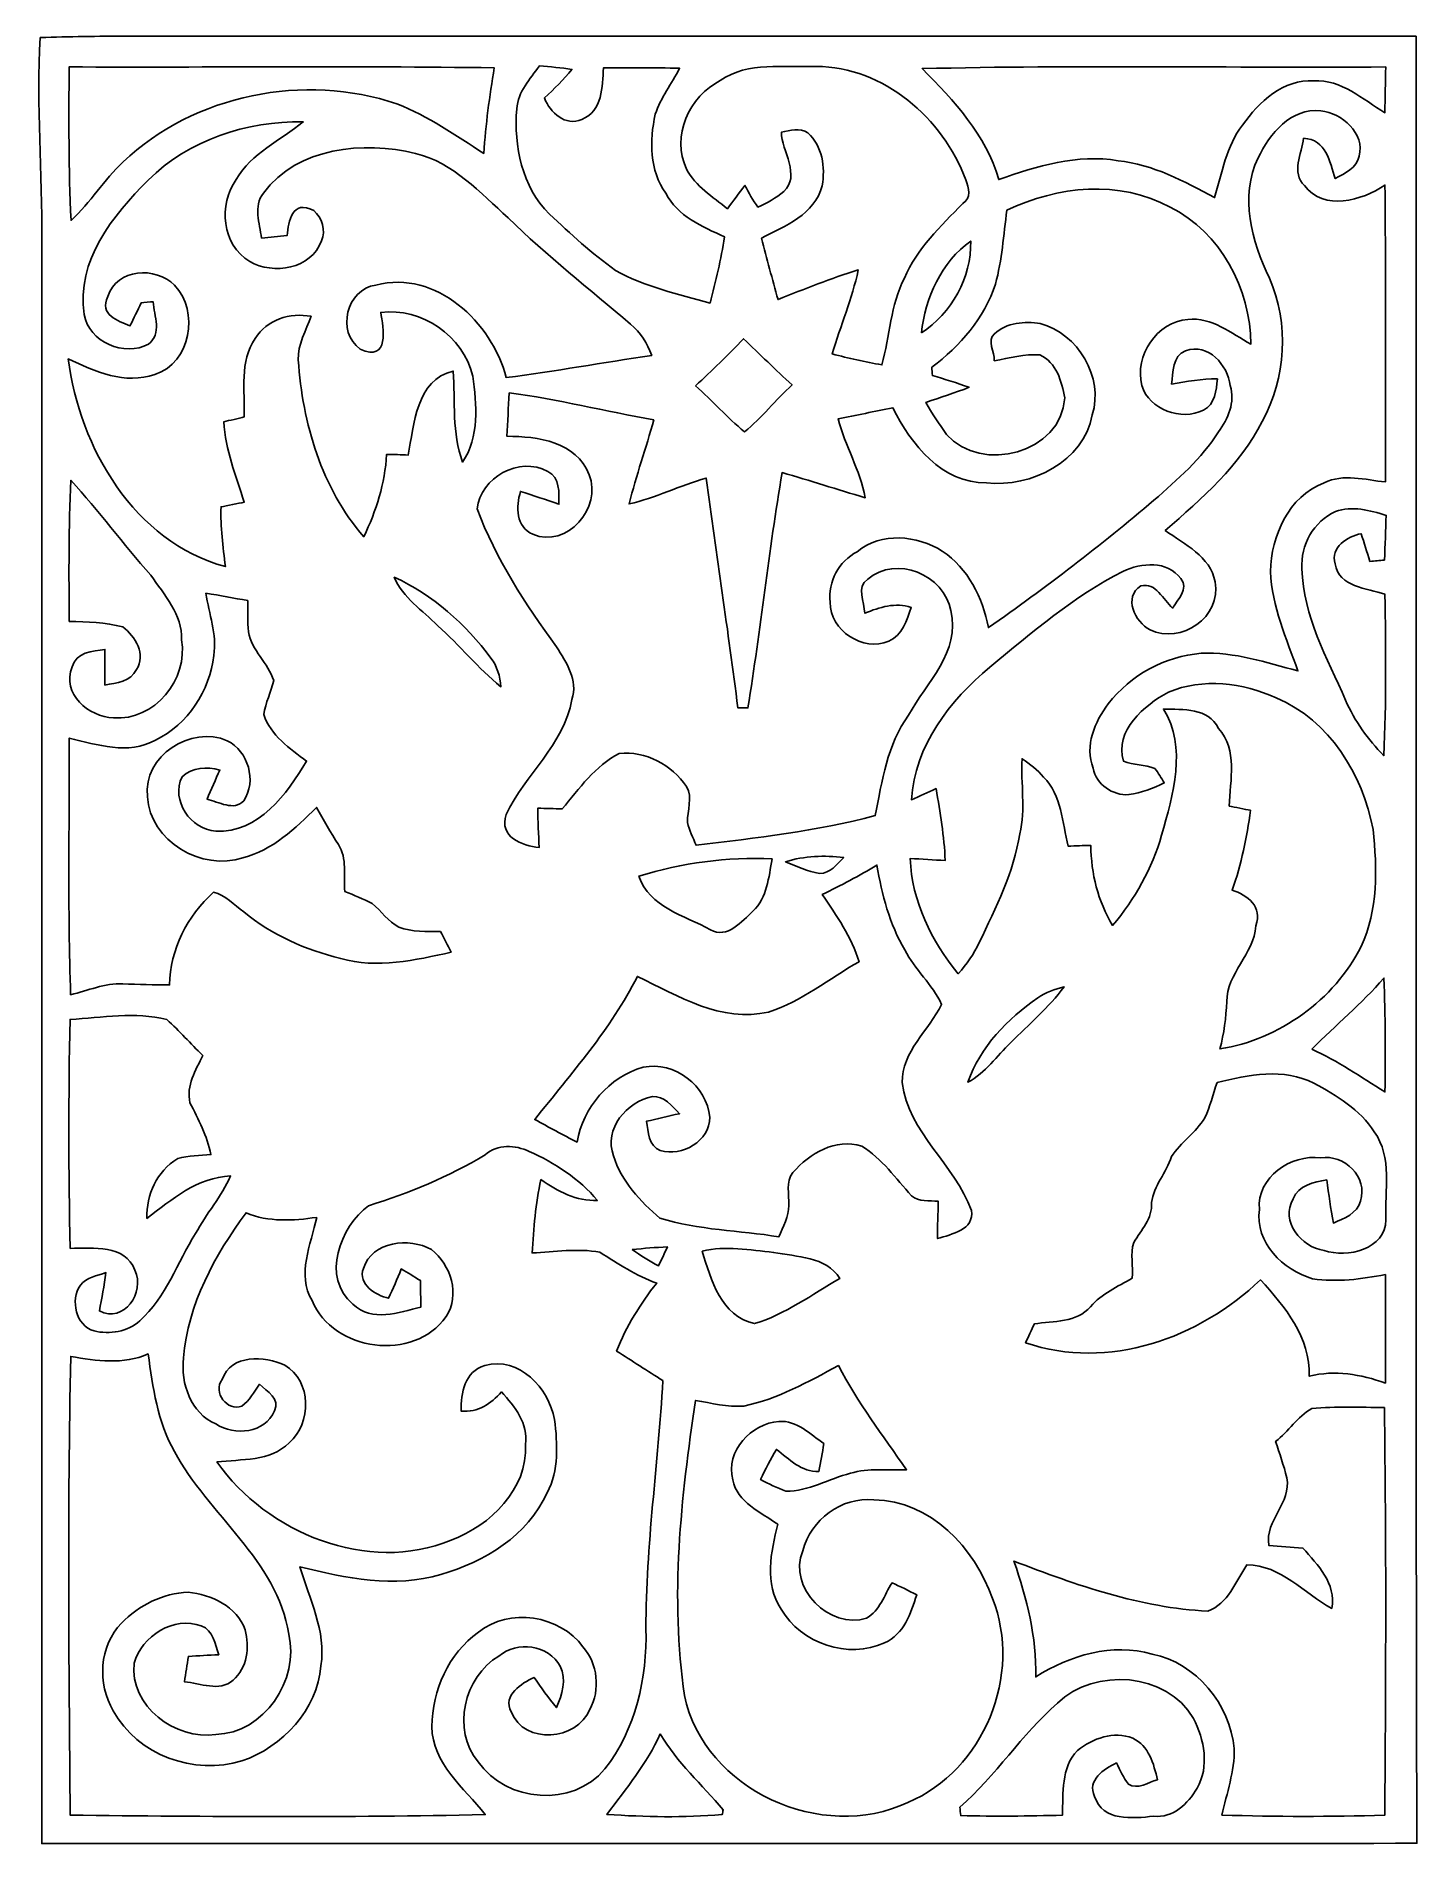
# Model space of a CAD drawing. Header units: centimetres. Extents: x -7.2 to 7.1, y -9.3 to 9.4.
import ezdxf

# ---------------------------------------------------------------- set-up
doc = ezdxf.new("R2010")
doc.units = ezdxf.units.CM
doc.header["$MEASUREMENT"] = 0
doc.layers.add('Camada 1', color=7, linetype='Continuous')

msp = doc.modelspace()

# ---------------------------------------------------------------- linework, layer by layer
at = {"layer": 'Camada 1'}
for points, knots in [([(-7.17726, 9.38812), (-6.87811, 9.398), (-6.5786, 9.40188), (-6.27944, 9.40223), (-6.27944, 9.40223), (-1.83444, 9.40012), (2.61056, 9.40259), (7.05556, 9.40117), (7.05556, 9.40117), (7.06014, 3.16971), (7.04638, -3.06176), (7.06261, -9.29322), (7.06261, -9.29322), (2.32128, -9.29887), (-2.42006, -9.29428), (-7.16139, -9.29534), (-7.16139, -9.29534), (-7.16104, -3.76872), (-7.16245, 1.75824), (-7.16033, 7.28486), (-7.16033, 7.28486), (-7.15504, 7.98618), (-7.21995, 8.68715), (-7.17726, 9.38812), (-7.17726, 9.38812), (-7.17726, 9.38812), (-7.17726, 9.38812), (-7.17726, 9.38812)], [0, 0, 0, 0, 0.125, 0.125, 0.125, 0.125, 0.25, 0.25, 0.25, 0.25, 0.375, 0.375, 0.375, 0.375, 0.5, 0.5, 0.5, 0.5, 0.625, 0.625, 0.625, 0.625, 0.75, 0.75, 0.75, 0.75, 1, 1, 1, 1]), ([(-6.87881, 9.08403), (-6.88128, 8.55486), (-6.88657, 8.02534), (-6.858, 7.49688), (-6.858, 7.49688), (-6.65868, 7.68032), (-6.51863, 7.91704), (-6.32001, 8.10119), (-6.32001, 8.10119), (-5.58341, 8.80251), (-4.44606, 9.02476), (-3.48791, 8.70232), (-3.48791, 8.70232), (-3.16406, 8.57744), (-2.88008, 8.37494), (-2.58974, 8.18938), (-2.58974, 8.18938), (-2.56822, 8.48642), (-2.53189, 8.7817), (-2.48038, 9.07485), (-2.48038, 9.07485), (-3.94652, 9.09673), (-5.41267, 9.07803), (-6.87881, 9.08403), (-6.87881, 9.08403), (-6.87881, 9.08403), (-6.87881, 9.08403), (-6.87881, 9.08403)], [0, 0, 0, 0, 0.125, 0.125, 0.125, 0.125, 0.25, 0.25, 0.25, 0.25, 0.375, 0.375, 0.375, 0.375, 0.5, 0.5, 0.5, 0.5, 0.625, 0.625, 0.625, 0.625, 0.75, 0.75, 0.75, 0.75, 1, 1, 1, 1]), ([(-2.01401, 9.09496), (-2.11067, 8.95738), (-2.23591, 8.82862), (-2.24861, 8.65046), (-2.24861, 8.65046), (-2.27824, 8.26488), (-2.19675, 7.84366), (-1.91029, 7.5625), (-1.91029, 7.5625), (-1.69192, 7.35824), (-1.47214, 7.15186), (-1.22696, 6.97971), (-1.22696, 6.97971), (-0.92534, 6.8072), (-0.57961, 6.73594), (-0.24836, 6.64104), (-0.24836, 6.64104), (-0.19191, 6.86788), (-0.13335, 7.09471), (-0.10019, 7.32649), (-0.10019, 7.32649), (-0.32702, 7.43162), (-0.58843, 7.53921), (-0.70591, 7.77769), (-0.70591, 7.77769), (-0.87489, 8.0137), (-0.87665, 8.32097), (-0.81527, 8.59402), (-0.81527, 8.59402), (-0.75953, 8.76547), (-0.64594, 8.91046), (-0.56409, 9.06992), (-0.56409, 9.06992), (-0.82656, 9.07768), (-1.08902, 9.07803), (-1.35149, 9.07415), (-1.35149, 9.07415), (-1.36384, 8.8773), (-1.35819, 8.62965), (-1.5748, 8.5411), (-1.5748, 8.5411), (-1.74343, 8.46631), (-1.90465, 8.61166), (-1.96144, 8.763), (-1.96144, 8.763), (-1.86126, 8.85613), (-1.76495, 8.9535), (-1.67746, 9.05933), (-1.67746, 9.05933), (-1.78894, 9.07521), (-1.90218, 9.08579), (-2.01401, 9.09496), (-2.01401, 9.09496), (-2.01401, 9.09496), (-2.01401, 9.09496), (-2.01401, 9.09496)], [0, 0, 0, 0, 0.06666667, 0.06666667, 0.06666667, 0.06666667, 0.13333333, 0.13333333, 0.13333333, 0.13333333, 0.2, 0.2, 0.2, 0.2, 0.26666667, 0.26666667, 0.26666667, 0.26666667, 0.33333333, 0.33333333, 0.33333333, 0.33333333, 0.4, 0.4, 0.4, 0.4, 0.46666667, 0.46666667, 0.46666667, 0.46666667, 0.53333333, 0.53333333, 0.53333333, 0.53333333, 0.6, 0.6, 0.6, 0.6, 0.66666667, 0.66666667, 0.66666667, 0.66666667, 0.73333333, 0.73333333, 0.73333333, 0.73333333, 0.8, 0.8, 0.8, 0.8, 0.86666667, 0.86666667, 0.86666667, 0.86666667, 1, 1, 1, 1]), ([(-0.14252, 8.94397), (-0.46214, 8.78346), (-0.65511, 8.3633), (-0.49177, 8.02816), (-0.49177, 8.02816), (-0.3997, 7.84825), (-0.22084, 7.74206), (-0.06985, 7.61647), (-0.06985, 7.61647), (-0.00847, 7.6962), (0.05009, 7.7784), (0.11148, 7.85848), (0.11148, 7.85848), (0.15452, 7.78298), (0.19191, 7.70325), (0.24694, 7.63482), (0.24694, 7.63482), (0.3429, 7.67503), (0.43321, 7.72936), (0.514, 7.79462), (0.514, 7.79462), (0.69074, 7.95479), (0.49283, 8.22007), (0.4886, 8.40881), (0.4886, 8.40881), (0.57785, 8.42186), (0.68227, 8.46349), (0.76235, 8.4014), (0.76235, 8.4014), (0.9144, 8.2684), (0.94368, 8.04474), (0.91122, 7.8553), (0.91122, 7.8553), (0.83326, 7.55932), (0.53022, 7.43867), (0.28257, 7.31202), (0.28257, 7.31202), (0.33867, 7.10036), (0.39511, 6.88834), (0.45438, 6.67738), (0.45438, 6.67738), (0.72778, 6.78674), (1.00154, 6.89751), (1.28411, 6.98359), (1.28411, 6.98359), (1.22202, 6.6862), (1.09996, 6.40644), (1.01459, 6.11576), (1.01459, 6.11576), (1.18427, 6.06989), (1.35572, 6.0325), (1.52859, 6.00216), (1.52859, 6.00216), (1.60972, 6.29991), (1.61854, 6.62023), (1.76107, 6.89822), (1.76107, 6.89822), (1.89124, 7.20619), (2.13924, 7.43444), (2.36467, 7.67186), (2.36467, 7.67186), (2.46098, 7.7276), (2.42358, 7.83449), (2.39712, 7.91633), (2.39712, 7.91633), (2.15724, 8.55169), (1.55011, 9.08826), (0.84808, 9.08897), (0.84808, 9.08897), (0.51894, 9.07591), (0.14605, 9.14365), (-0.14252, 8.94397), (-0.14252, 8.94397), (-0.14252, 8.94397), (-0.14252, 8.94397), (-0.14252, 8.94397)], [0, 0, 0, 0, 0.05, 0.05, 0.05, 0.05, 0.1, 0.1, 0.1, 0.1, 0.15, 0.15, 0.15, 0.15, 0.2, 0.2, 0.2, 0.2, 0.25, 0.25, 0.25, 0.25, 0.3, 0.3, 0.3, 0.3, 0.35, 0.35, 0.35, 0.35, 0.4, 0.4, 0.4, 0.4, 0.45, 0.45, 0.45, 0.45, 0.5, 0.5, 0.5, 0.5, 0.55, 0.55, 0.55, 0.55, 0.6, 0.6, 0.6, 0.6, 0.65, 0.65, 0.65, 0.65, 0.7, 0.7, 0.7, 0.7, 0.75, 0.75, 0.75, 0.75, 0.8, 0.8, 0.8, 0.8, 0.85, 0.85, 0.85, 0.85, 0.9, 0.9, 0.9, 0.9, 1, 1, 1, 1]), ([(1.94451, 9.06639), (2.27647, 8.73619), (2.60491, 8.37988), (2.73826, 7.91915), (2.73826, 7.91915), (3.13302, 8.05709), (3.54965, 8.18691), (3.97228, 8.11354), (3.97228, 8.11354), (4.33387, 8.07685), (4.65561, 7.9001), (4.97064, 7.73218), (4.97064, 7.73218), (5.0486, 7.9883), (5.09164, 8.26417), (5.25956, 8.48148), (5.25956, 8.48148), (5.42819, 8.72243), (5.6829, 8.95844), (5.99722, 8.94045), (5.99722, 8.94045), (6.28262, 8.95491), (6.50416, 8.74924), (6.73171, 8.60989), (6.73171, 8.60989), (6.73594, 8.76794), (6.737, 8.92598), (6.74017, 9.08367), (6.74017, 9.08367), (5.14138, 9.0738), (3.54259, 9.10625), (1.94451, 9.06639), (1.94451, 9.06639), (1.94451, 9.06639), (1.94451, 9.06639), (1.94451, 9.06639)], [0, 0, 0, 0, 0.1, 0.1, 0.1, 0.1, 0.2, 0.2, 0.2, 0.2, 0.3, 0.3, 0.3, 0.3, 0.4, 0.4, 0.4, 0.4, 0.5, 0.5, 0.5, 0.5, 0.6, 0.6, 0.6, 0.6, 0.7, 0.7, 0.7, 0.7, 0.8, 0.8, 0.8, 0.8, 1, 1, 1, 1]), ([(5.42114, 8.14352), (5.22534, 7.74524), (5.35693, 7.27886), (5.53791, 6.89786), (5.53791, 6.89786), (5.74534, 6.42691), (5.70971, 5.86634), (5.46347, 5.4169), (5.46347, 5.4169), (5.23346, 4.95829), (4.83905, 4.61998), (4.46017, 4.28837), (4.46017, 4.28837), (4.65984, 4.14373), (4.92619, 4.02343), (4.97593, 3.75638), (4.97593, 3.75638), (5.04719, 3.39337), (4.62174, 3.10586), (4.30248, 3.26214), (4.30248, 3.26214), (4.1469, 3.34081), (4.02202, 3.59939), (4.20793, 3.71581), (4.20793, 3.71581), (4.36351, 3.75426), (4.43865, 3.57223), (4.53566, 3.4865), (4.53566, 3.4865), (4.58964, 3.57434), (4.70852, 3.68653), (4.62068, 3.7906), (4.62068, 3.7906), (4.48134, 3.97969), (4.21287, 3.95534), (4.02131, 3.86539), (4.02131, 3.86539), (3.51543, 3.60715), (3.08222, 3.23356), (2.64513, 2.87584), (2.64513, 2.87584), (2.23238, 2.53153), (1.86619, 2.05916), (1.8348, 1.50319), (1.8348, 1.50319), (1.92017, 1.53987), (2.00378, 1.57974), (2.0888, 1.61749), (2.0888, 1.61749), (2.1336, 1.37195), (2.17276, 1.1243), (2.18405, 0.87454), (2.18405, 0.87454), (2.0634, 0.87983), (1.94169, 0.88935), (1.82174, 0.8957), (1.82174, 0.8957), (1.83938, 0.44909), (2.04011, 0.04304), (2.31846, -0.29774), (2.31846, -0.29774), (2.40594, -0.20144), (2.48003, -0.09313), (2.53612, 0.02469), (2.53612, 0.02469), (2.70686, 0.387), (2.89384, 0.75036), (2.95451, 1.15111), (2.95451, 1.15111), (3.01766, 1.40582), (2.96439, 1.66793), (2.97956, 1.92617), (2.97956, 1.92617), (3.05999, 1.87078), (3.13796, 1.81257), (3.20216, 1.73778), (3.20216, 1.73778), (3.38914, 1.54905), (3.39407, 1.26577), (3.45546, 1.0227), (3.45546, 1.0227), (3.53342, 1.02588), (3.61139, 1.02941), (3.6897, 1.03082), (3.6897, 1.03082), (3.69464, 0.73766), (3.76237, 0.45544), (3.91513, 0.20285), (3.91513, 0.20285), (4.14584, 0.47449), (4.32611, 0.79128), (4.42136, 1.1363), (4.42136, 1.1363), (4.54166, 1.55081), (4.68701, 2.0447), (4.44182, 2.44157), (4.44182, 2.44157), (4.64502, 2.43381), (4.90467, 2.45851), (5.0105, 2.24084), (5.0105, 2.24084), (5.21159, 2.01718), (5.13009, 1.70815), (5.12233, 1.43686), (5.12233, 1.43686), (5.17701, 1.42593), (5.28637, 1.40476), (5.34141, 1.39382), (5.34141, 1.39382), (5.30401, 1.11407), (5.24898, 0.83502), (5.15197, 0.56903), (5.15197, 0.56903), (5.3086, 0.51329), (5.47299, 0.39793), (5.39574, 0.19826), (5.39574, 0.19826), (5.37951, -0.09596), (5.09446, -0.29245), (5.09587, -0.58526), (5.09587, -0.58526), (5.08847, -0.75036), (5.06871, -0.91511), (5.02602, -1.07491), (5.02602, -1.07491), (5.64092, -0.9779), (6.20536, -0.56938), (6.48723, -0.01376), (6.48723, -0.01376), (6.66186, 0.35983), (6.65374, 0.79304), (6.60964, 1.1938), (6.60964, 1.1938), (6.50346, 1.76142), (6.15879, 2.32833), (5.60846, 2.55587), (5.60846, 2.55587), (5.26662, 2.71568), (4.84434, 2.76542), (4.49227, 2.61549), (4.49227, 2.61549), (4.24674, 2.48602), (3.93136, 2.21368), (4.02802, 1.90253), (4.02802, 1.90253), (4.13138, 1.86055), (4.2478, 1.8669), (4.35151, 1.82527), (4.35151, 1.82527), (4.39032, 1.78012), (4.41784, 1.72685), (4.44994, 1.6764), (4.44994, 1.6764), (4.33352, 1.62207), (4.21181, 1.57656), (4.08481, 1.55575), (4.08481, 1.55575), (3.91689, 1.54411), (3.74403, 1.65911), (3.7151, 1.82986), (3.7151, 1.82986), (3.62303, 2.06163), (3.73133, 2.31069), (3.87032, 2.49661), (3.87032, 2.49661), (4.1021, 2.79153), (4.45664, 2.98873), (4.83235, 3.01801), (4.83235, 3.01801), (5.17631, 3.03389), (5.50439, 2.92171), (5.83247, 2.83598), (5.83247, 2.83598), (5.71112, 3.17006), (5.56719, 3.50273), (5.54778, 3.86292), (5.54778, 3.86292), (5.5559, 4.23474), (5.7344, 4.63973), (6.1027, 4.78014), (6.1027, 4.78014), (6.30167, 4.88244), (6.52815, 4.81083), (6.7377, 4.79072), (6.7377, 4.79072), (6.73629, 5.81413), (6.74335, 6.83789), (6.73276, 7.8613), (6.73276, 7.8613), (6.49393, 7.70043), (6.10094, 7.59037), (5.8988, 7.85707), (5.8988, 7.85707), (5.76368, 7.99112), (5.87093, 8.18762), (5.89033, 8.34672), (5.89033, 8.34672), (6.12987, 8.33367), (6.15668, 8.10366), (6.21912, 7.92939), (6.21912, 7.92939), (6.31649, 7.98583), (6.44137, 8.03769), (6.46571, 8.16151), (6.46571, 8.16151), (6.52886, 8.3954), (6.28685, 8.6113), (6.06848, 8.6293), (6.06848, 8.6293), (5.76121, 8.66493), (5.53932, 8.39117), (5.42114, 8.14352), (5.42114, 8.14352), (5.42114, 8.14352), (5.42114, 8.14352), (5.42114, 8.14352)], [0, 0, 0, 0, 0.01818182, 0.01818182, 0.01818182, 0.01818182, 0.03636364, 0.03636364, 0.03636364, 0.03636364, 0.05454545, 0.05454545, 0.05454545, 0.05454545, 0.07272727, 0.07272727, 0.07272727, 0.07272727, 0.09090909, 0.09090909, 0.09090909, 0.09090909, 0.10909091, 0.10909091, 0.10909091, 0.10909091, 0.12727273, 0.12727273, 0.12727273, 0.12727273, 0.14545455, 0.14545455, 0.14545455, 0.14545455, 0.16363636, 0.16363636, 0.16363636, 0.16363636, 0.18181818, 0.18181818, 0.18181818, 0.18181818, 0.2, 0.2, 0.2, 0.2, 0.21818182, 0.21818182, 0.21818182, 0.21818182, 0.23636364, 0.23636364, 0.23636364, 0.23636364, 0.25454545, 0.25454545, 0.25454545, 0.25454545, 0.27272727, 0.27272727, 0.27272727, 0.27272727, 0.29090909, 0.29090909, 0.29090909, 0.29090909, 0.30909091, 0.30909091, 0.30909091, 0.30909091, 0.32727273, 0.32727273, 0.32727273, 0.32727273, 0.34545455, 0.34545455, 0.34545455, 0.34545455, 0.36363636, 0.36363636, 0.36363636, 0.36363636, 0.38181818, 0.38181818, 0.38181818, 0.38181818, 0.4, 0.4, 0.4, 0.4, 0.41818182, 0.41818182, 0.41818182, 0.41818182, 0.43636364, 0.43636364, 0.43636364, 0.43636364, 0.45454545, 0.45454545, 0.45454545, 0.45454545, 0.47272727, 0.47272727, 0.47272727, 0.47272727, 0.49090909, 0.49090909, 0.49090909, 0.49090909, 0.50909091, 0.50909091, 0.50909091, 0.50909091, 0.52727273, 0.52727273, 0.52727273, 0.52727273, 0.54545455, 0.54545455, 0.54545455, 0.54545455, 0.56363636, 0.56363636, 0.56363636, 0.56363636, 0.58181818, 0.58181818, 0.58181818, 0.58181818, 0.6, 0.6, 0.6, 0.6, 0.61818182, 0.61818182, 0.61818182, 0.61818182, 0.63636364, 0.63636364, 0.63636364, 0.63636364, 0.65454545, 0.65454545, 0.65454545, 0.65454545, 0.67272727, 0.67272727, 0.67272727, 0.67272727, 0.69090909, 0.69090909, 0.69090909, 0.69090909, 0.70909091, 0.70909091, 0.70909091, 0.70909091, 0.72727273, 0.72727273, 0.72727273, 0.72727273, 0.74545455, 0.74545455, 0.74545455, 0.74545455, 0.76363636, 0.76363636, 0.76363636, 0.76363636, 0.78181818, 0.78181818, 0.78181818, 0.78181818, 0.8, 0.8, 0.8, 0.8, 0.81818182, 0.81818182, 0.81818182, 0.81818182, 0.83636364, 0.83636364, 0.83636364, 0.83636364, 0.85454545, 0.85454545, 0.85454545, 0.85454545, 0.87272727, 0.87272727, 0.87272727, 0.87272727, 0.89090909, 0.89090909, 0.89090909, 0.89090909, 0.90909091, 0.90909091, 0.90909091, 0.90909091, 0.92727273, 0.92727273, 0.92727273, 0.92727273, 0.94545455, 0.94545455, 0.94545455, 0.94545455, 0.96363636, 0.96363636, 0.96363636, 0.96363636, 1, 1, 1, 1]), ([(-6.06037, 7.91245), (-6.42796, 7.55015), (-6.80755, 7.07707), (-6.72183, 6.52357), (-6.72183, 6.52357), (-6.67738, 6.23852), (-6.30308, 6.07871), (-6.05861, 6.21736), (-6.05861, 6.21736), (-5.91644, 6.32107), (-5.99793, 6.5091), (-6.01027, 6.65515), (-6.01027, 6.65515), (-6.04097, 6.65233), (-6.1027, 6.64704), (-6.13339, 6.64422), (-6.13339, 6.64422), (-6.17114, 6.56378), (-6.20924, 6.4837), (-6.25016, 6.40503), (-6.25016, 6.40503), (-6.37117, 6.45795), (-6.57119, 6.52074), (-6.47912, 6.70772), (-6.47912, 6.70772), (-6.38634, 7.00229), (-5.98241, 7.0231), (-5.78732, 6.82484), (-5.78732, 6.82484), (-5.53297, 6.55461), (-5.61693, 6.02192), (-5.99264, 5.90303), (-5.99264, 5.90303), (-6.29814, 5.79437), (-6.61388, 5.93231), (-6.88763, 6.06425), (-6.88763, 6.06425), (-6.77122, 5.14209), (-6.20571, 4.17301), (-5.26274, 3.91477), (-5.26274, 3.91477), (-5.28673, 4.12009), (-5.3146, 4.32576), (-5.30719, 4.53319), (-5.30719, 4.53319), (-5.24722, 4.54484), (-5.12762, 4.56847), (-5.06801, 4.58047), (-5.06801, 4.58047), (-5.15056, 4.85493), (-5.26732, 5.12269), (-5.27685, 5.41337), (-5.27685, 5.41337), (-5.22464, 5.42572), (-5.12057, 5.45077), (-5.06836, 5.46347), (-5.06836, 5.46347), (-5.05919, 5.7337), (-5.11845, 6.0392), (-4.953, 6.27451), (-4.953, 6.27451), (-4.83517, 6.471), (-4.59528, 6.54332), (-4.3755, 6.50487), (-4.3755, 6.50487), (-4.42736, 6.3567), (-4.51379, 6.21347), (-4.50921, 6.05226), (-4.50921, 6.05226), (-4.46264, 5.39609), (-4.26826, 4.72969), (-3.83152, 4.22346), (-3.83152, 4.22346), (-3.70134, 4.49227), (-3.61139, 4.77555), (-3.59481, 5.07612), (-3.59481, 5.07612), (-3.52002, 5.07471), (-3.44523, 5.07153), (-3.37009, 5.06871), (-3.37009, 5.06871), (-3.31329, 5.38233), (-3.28612, 5.84835), (-2.90548, 5.93831), (-2.90548, 5.93831), (-2.8829, 5.62504), (-2.921, 5.29519), (-2.80917, 4.99569), (-2.80917, 4.99569), (-2.63313, 5.2578), (-2.66312, 5.58871), (-2.70404, 5.88645), (-2.70404, 5.88645), (-2.80211, 6.30308), (-3.23074, 6.59659), (-3.65584, 6.54509), (-3.65584, 6.54509), (-3.62691, 6.38351), (-3.56094, 6.02509), (-3.86856, 6.16479), (-3.86856, 6.16479), (-4.11692, 6.34224), (-4.01108, 6.78603), (-3.70452, 6.8266), (-3.70452, 6.8266), (-3.08328, 6.99206), (-2.50437, 6.44102), (-2.35726, 5.87022), (-2.35726, 5.87022), (-1.85455, 5.93725), (-1.35431, 6.02368), (-0.85266, 6.09953), (-0.85266, 6.09953), (-0.89994, 6.223), (-0.9652, 6.34083), (-1.07244, 6.42232), (-1.07244, 6.42232), (-1.49578, 6.78709), (-1.9371, 7.1314), (-2.3368, 7.52299), (-2.3368, 7.52299), (-2.62467, 7.78087), (-2.90371, 8.09449), (-3.29459, 8.18903), (-3.29459, 8.18903), (-3.83575, 8.3192), (-4.51414, 8.25782), (-4.86869, 7.77875), (-4.86869, 7.77875), (-4.97558, 7.64011), (-4.90855, 7.46866), (-4.88844, 7.31344), (-4.88844, 7.31344), (-4.8006, 7.32226), (-4.71276, 7.33107), (-4.62456, 7.34025), (-4.62456, 7.34025), (-4.60622, 7.4863), (-4.57659, 7.71701), (-4.34799, 7.59883), (-4.34799, 7.59883), (-4.26473, 7.52299), (-4.21746, 7.38964), (-4.26932, 7.28416), (-4.26932, 7.28416), (-4.37162, 6.99206), (-4.76814, 6.93067), (-5.01121, 7.07108), (-5.01121, 7.07108), (-5.29907, 7.24288), (-5.33788, 7.66092), (-5.14985, 7.91951), (-5.14985, 7.91951), (-4.99286, 8.19467), (-4.69336, 8.32238), (-4.4577, 8.5157), (-4.4577, 8.5157), (-5.04261, 8.52276), (-5.64233, 8.33367), (-6.06037, 7.91245), (-6.06037, 7.91245), (-6.06037, 7.91245), (-6.06037, 7.91245), (-6.06037, 7.91245)], [0, 0, 0, 0, 0.02380952, 0.02380952, 0.02380952, 0.02380952, 0.04761905, 0.04761905, 0.04761905, 0.04761905, 0.07142857, 0.07142857, 0.07142857, 0.07142857, 0.0952381, 0.0952381, 0.0952381, 0.0952381, 0.11904762, 0.11904762, 0.11904762, 0.11904762, 0.14285714, 0.14285714, 0.14285714, 0.14285714, 0.16666667, 0.16666667, 0.16666667, 0.16666667, 0.19047619, 0.19047619, 0.19047619, 0.19047619, 0.21428571, 0.21428571, 0.21428571, 0.21428571, 0.23809524, 0.23809524, 0.23809524, 0.23809524, 0.26190476, 0.26190476, 0.26190476, 0.26190476, 0.28571429, 0.28571429, 0.28571429, 0.28571429, 0.30952381, 0.30952381, 0.30952381, 0.30952381, 0.33333333, 0.33333333, 0.33333333, 0.33333333, 0.35714286, 0.35714286, 0.35714286, 0.35714286, 0.38095238, 0.38095238, 0.38095238, 0.38095238, 0.4047619, 0.4047619, 0.4047619, 0.4047619, 0.42857143, 0.42857143, 0.42857143, 0.42857143, 0.45238095, 0.45238095, 0.45238095, 0.45238095, 0.47619048, 0.47619048, 0.47619048, 0.47619048, 0.5, 0.5, 0.5, 0.5, 0.52380952, 0.52380952, 0.52380952, 0.52380952, 0.54761905, 0.54761905, 0.54761905, 0.54761905, 0.57142857, 0.57142857, 0.57142857, 0.57142857, 0.5952381, 0.5952381, 0.5952381, 0.5952381, 0.61904762, 0.61904762, 0.61904762, 0.61904762, 0.64285714, 0.64285714, 0.64285714, 0.64285714, 0.66666667, 0.66666667, 0.66666667, 0.66666667, 0.69047619, 0.69047619, 0.69047619, 0.69047619, 0.71428571, 0.71428571, 0.71428571, 0.71428571, 0.73809524, 0.73809524, 0.73809524, 0.73809524, 0.76190476, 0.76190476, 0.76190476, 0.76190476, 0.78571429, 0.78571429, 0.78571429, 0.78571429, 0.80952381, 0.80952381, 0.80952381, 0.80952381, 0.83333333, 0.83333333, 0.83333333, 0.83333333, 0.85714286, 0.85714286, 0.85714286, 0.85714286, 0.88095238, 0.88095238, 0.88095238, 0.88095238, 0.9047619, 0.9047619, 0.9047619, 0.9047619, 0.92857143, 0.92857143, 0.92857143, 0.92857143, 0.95238095, 0.95238095, 0.95238095, 0.95238095, 1, 1, 1, 1]), ([(2.82116, 7.6013), (2.78836, 7.34554), (2.77107, 7.08695), (2.70369, 6.83719), (2.70369, 6.83719), (2.58762, 6.48547), (2.33821, 6.19548), (2.04435, 5.97711), (2.04435, 5.97711), (2.04611, 5.95595), (2.04964, 5.91291), (2.0514, 5.89174), (2.0514, 5.89174), (2.17911, 5.85505), (2.3054, 5.81413), (2.43099, 5.76968), (2.43099, 5.76968), (2.28353, 5.71253), (2.13325, 5.66455), (1.98367, 5.6134), (1.98367, 5.6134), (2.04787, 5.49875), (2.11984, 5.38868), (2.19851, 5.2832), (2.19851, 5.2832), (2.55799, 4.86833), (3.38772, 5.09023), (3.42089, 5.66208), (3.42089, 5.66208), (3.38808, 5.82754), (3.33446, 6.03144), (3.16265, 6.10447), (3.16265, 6.10447), (3.00426, 6.11964), (2.84727, 6.06778), (2.69169, 6.0452), (2.69169, 6.0452), (2.69522, 6.13516), (2.61444, 6.25404), (2.6924, 6.32354), (2.6924, 6.32354), (2.81764, 6.43996), (3.00637, 6.45372), (3.16759, 6.43079), (3.16759, 6.43079), (3.55459, 6.32495), (3.82905, 5.87375), (3.70452, 5.48499), (3.70452, 5.48499), (3.61915, 5.00062), (3.06917, 4.73004), (2.61161, 4.78155), (2.61161, 4.78155), (2.14771, 4.77379), (1.83268, 5.18125), (1.64218, 5.5566), (1.64218, 5.5566), (1.45309, 5.51956), (1.26365, 5.48146), (1.07527, 5.44301), (1.07527, 5.44301), (1.15006, 5.16431), (1.30104, 4.91243), (1.35678, 4.62774), (1.35678, 4.62774), (1.06927, 4.71241), (0.78422, 4.80448), (0.49636, 4.88809), (0.49636, 4.88809), (0.35983, 4.07917), (0.27411, 3.26249), (0.14252, 2.45286), (0.14252, 2.45286), (0.11677, 2.45286), (0.06491, 2.45322), (0.03916, 2.45322), (0.03916, 2.45322), (-0.06068, 3.24697), (-0.18239, 4.03754), (-0.28857, 4.83023), (-0.28857, 4.83023), (-0.5588, 4.75439), (-0.81209, 4.62597), (-1.0862, 4.56318), (-1.0862, 4.56318), (-1.01318, 4.8574), (-0.90911, 5.14244), (-0.83044, 5.43489), (-0.83044, 5.43489), (-1.33032, 5.51956), (-1.8228, 5.64832), (-2.32622, 5.71112), (-2.32622, 5.71112), (-2.33468, 5.56154), (-2.3435, 5.41232), (-2.35021, 5.26274), (-2.35021, 5.26274), (-2.03129, 5.26274), (-1.63019, 5.20806), (-1.50036, 4.86551), (-1.50036, 4.86551), (-1.36137, 4.52367), (-1.7272, 4.10104), (-2.0828, 4.24886), (-2.0828, 4.24886), (-2.25707, 4.32541), (-2.25813, 4.53602), (-2.2098, 4.69194), (-2.2098, 4.69194), (-2.0761, 4.65314), (-1.94486, 4.6041), (-1.81257, 4.56001), (-1.81257, 4.56001), (-1.8101, 4.67995), (-1.80128, 4.83588), (-1.92758, 4.89902), (-1.92758, 4.89902), (-2.22179, 5.06377), (-2.62502, 4.832), (-2.65924, 4.51167), (-2.65924, 4.51167), (-2.46239, 3.99697), (-2.16394, 3.52601), (-1.83586, 3.08539), (-1.83586, 3.08539), (-1.73602, 2.92276), (-1.61184, 2.74144), (-1.67816, 2.53859), (-1.67816, 2.53859), (-1.7593, 2.07045), (-2.16288, 1.76318), (-2.35832, 1.35043), (-2.35832, 1.35043), (-2.43628, 1.1176), (-2.19075, 1.02588), (-2.01754, 1.00859), (-2.01754, 1.00859), (-2.02247, 1.14406), (-2.02882, 1.28023), (-2.03165, 1.4157), (-2.03165, 1.4157), (-1.94627, 1.41287), (-1.86337, 1.41217), (-1.77729, 1.40794), (-1.77729, 1.40794), (-1.60408, 1.6189), (-1.43651, 1.85244), (-1.18816, 1.9812), (-1.18816, 1.9812), (-0.91899, 2.01366), (-0.64276, 1.85984), (-0.49354, 1.63936), (-0.49354, 1.63936), (-0.42192, 1.52435), (-0.4893, 1.391), (-0.48225, 1.26753), (-0.48225, 1.26753), (-0.46426, 1.18569), (-0.42474, 1.11054), (-0.3937, 1.03293), (-0.3937, 1.03293), (0.2286, 1.10525), (0.85337, 1.17969), (1.4605, 1.33879), (1.4605, 1.33879), (1.5307, 1.69686), (1.58221, 2.07469), (1.80552, 2.37666), (1.80552, 2.37666), (1.9872, 2.71533), (2.34632, 3.03354), (2.2412, 3.45969), (2.2412, 3.45969), (2.17523, 3.8287), (1.67605, 4.03789), (1.38254, 3.78531), (1.38254, 3.78531), (1.26259, 3.70381), (1.34514, 3.55177), (1.35255, 3.43288), (1.35255, 3.43288), (1.50495, 3.49462), (1.66864, 3.54753), (1.83233, 3.4925), (1.83233, 3.4925), (1.78647, 3.36127), (1.74131, 3.20287), (1.60091, 3.14254), (1.60091, 3.14254), (1.33103, 3.03142), (0.99272, 3.25332), (0.99377, 3.54542), (0.99377, 3.54542), (0.96943, 3.75955), (1.08232, 3.97122), (1.27388, 4.06859), (1.27388, 4.06859), (1.52365, 4.27708), (1.89089, 4.23792), (2.15371, 4.07599), (2.15371, 4.07599), (2.42111, 3.89678), (2.57069, 3.59269), (2.63031, 3.28401), (2.63031, 3.28401), (3.22262, 3.69429), (3.79342, 4.13526), (4.3434, 4.60057), (4.3434, 4.60057), (4.58505, 4.81683), (4.83764, 5.0292), (5.0098, 5.30931), (5.0098, 5.30931), (5.11316, 5.44336), (5.18266, 5.61587), (5.13292, 5.78767), (5.13292, 5.78767), (5.10328, 5.99934), (4.90996, 6.23464), (4.66972, 6.14715), (4.66972, 6.14715), (4.53143, 6.09812), (4.54554, 5.92279), (4.52473, 5.80319), (4.52473, 5.80319), (4.68171, 5.83036), (4.83941, 5.85964), (4.99957, 5.85576), (4.99957, 5.85576), (4.98757, 5.73864), (4.97487, 5.59435), (4.85563, 5.53402), (4.85563, 5.53402), (4.62456, 5.41972), (4.29542, 5.53438), (4.21675, 5.78873), (4.21675, 5.78873), (4.14161, 6.09882), (4.37127, 6.44525), (4.693, 6.47171), (4.693, 6.47171), (4.94453, 6.49922), (5.13997, 6.32742), (5.3467, 6.2163), (5.3467, 6.2163), (5.33894, 6.78991), (5.0359, 7.37306), (4.51026, 7.63235), (4.51026, 7.63235), (3.98886, 7.92268), (3.34398, 7.85072), (2.82116, 7.6013), (2.82116, 7.6013), (2.82116, 7.6013), (2.82116, 7.6013), (2.82116, 7.6013)], [0, 0, 0, 0, 0.01538462, 0.01538462, 0.01538462, 0.01538462, 0.03076923, 0.03076923, 0.03076923, 0.03076923, 0.04615385, 0.04615385, 0.04615385, 0.04615385, 0.06153846, 0.06153846, 0.06153846, 0.06153846, 0.07692308, 0.07692308, 0.07692308, 0.07692308, 0.09230769, 0.09230769, 0.09230769, 0.09230769, 0.10769231, 0.10769231, 0.10769231, 0.10769231, 0.12307692, 0.12307692, 0.12307692, 0.12307692, 0.13846154, 0.13846154, 0.13846154, 0.13846154, 0.15384615, 0.15384615, 0.15384615, 0.15384615, 0.16923077, 0.16923077, 0.16923077, 0.16923077, 0.18461538, 0.18461538, 0.18461538, 0.18461538, 0.2, 0.2, 0.2, 0.2, 0.21538462, 0.21538462, 0.21538462, 0.21538462, 0.23076923, 0.23076923, 0.23076923, 0.23076923, 0.24615385, 0.24615385, 0.24615385, 0.24615385, 0.26153846, 0.26153846, 0.26153846, 0.26153846, 0.27692308, 0.27692308, 0.27692308, 0.27692308, 0.29230769, 0.29230769, 0.29230769, 0.29230769, 0.30769231, 0.30769231, 0.30769231, 0.30769231, 0.32307692, 0.32307692, 0.32307692, 0.32307692, 0.33846154, 0.33846154, 0.33846154, 0.33846154, 0.35384615, 0.35384615, 0.35384615, 0.35384615, 0.36923077, 0.36923077, 0.36923077, 0.36923077, 0.38461538, 0.38461538, 0.38461538, 0.38461538, 0.4, 0.4, 0.4, 0.4, 0.41538462, 0.41538462, 0.41538462, 0.41538462, 0.43076923, 0.43076923, 0.43076923, 0.43076923, 0.44615385, 0.44615385, 0.44615385, 0.44615385, 0.46153846, 0.46153846, 0.46153846, 0.46153846, 0.47692308, 0.47692308, 0.47692308, 0.47692308, 0.49230769, 0.49230769, 0.49230769, 0.49230769, 0.50769231, 0.50769231, 0.50769231, 0.50769231, 0.52307692, 0.52307692, 0.52307692, 0.52307692, 0.53846154, 0.53846154, 0.53846154, 0.53846154, 0.55384615, 0.55384615, 0.55384615, 0.55384615, 0.56923077, 0.56923077, 0.56923077, 0.56923077, 0.58461538, 0.58461538, 0.58461538, 0.58461538, 0.6, 0.6, 0.6, 0.6, 0.61538462, 0.61538462, 0.61538462, 0.61538462, 0.63076923, 0.63076923, 0.63076923, 0.63076923, 0.64615385, 0.64615385, 0.64615385, 0.64615385, 0.66153846, 0.66153846, 0.66153846, 0.66153846, 0.67692308, 0.67692308, 0.67692308, 0.67692308, 0.69230769, 0.69230769, 0.69230769, 0.69230769, 0.70769231, 0.70769231, 0.70769231, 0.70769231, 0.72307692, 0.72307692, 0.72307692, 0.72307692, 0.73846154, 0.73846154, 0.73846154, 0.73846154, 0.75384615, 0.75384615, 0.75384615, 0.75384615, 0.76923077, 0.76923077, 0.76923077, 0.76923077, 0.78461538, 0.78461538, 0.78461538, 0.78461538, 0.8, 0.8, 0.8, 0.8, 0.81538462, 0.81538462, 0.81538462, 0.81538462, 0.83076923, 0.83076923, 0.83076923, 0.83076923, 0.84615385, 0.84615385, 0.84615385, 0.84615385, 0.86153846, 0.86153846, 0.86153846, 0.86153846, 0.87692308, 0.87692308, 0.87692308, 0.87692308, 0.89230769, 0.89230769, 0.89230769, 0.89230769, 0.90769231, 0.90769231, 0.90769231, 0.90769231, 0.92307692, 0.92307692, 0.92307692, 0.92307692, 0.93846154, 0.93846154, 0.93846154, 0.93846154, 0.95384615, 0.95384615, 0.95384615, 0.95384615, 0.96923077, 0.96923077, 0.96923077, 0.96923077, 1, 1, 1, 1]), ([(1.93781, 6.33166), (2.25072, 6.53627), (2.45463, 6.90633), (2.44757, 7.28169), (2.44757, 7.28169), (2.1463, 7.06755), (1.9745, 6.69396), (1.93781, 6.33166), (1.93781, 6.33166), (1.93781, 6.33166), (1.93781, 6.33166), (1.93781, 6.33166)], [0, 0, 0, 0, 0.25, 0.25, 0.25, 0.25, 0.5, 0.5, 0.5, 0.5, 1, 1, 1, 1]), ([(-0.39899, 5.78591), (-0.22719, 5.62998), (-0.07161, 5.45782), (0.10724, 5.30931), (0.10724, 5.30931), (0.28892, 5.45394), (0.42792, 5.64056), (0.60043, 5.79402), (0.60043, 5.79402), (0.42898, 5.9496), (0.26458, 6.11293), (0.09701, 6.27274), (0.09701, 6.27274), (-0.06103, 6.10306), (-0.22825, 5.94219), (-0.39899, 5.78591), (-0.39899, 5.78591), (-0.39899, 5.78591), (-0.39899, 5.78591), (-0.39899, 5.78591)], [0, 0, 0, 0, 0.16666667, 0.16666667, 0.16666667, 0.16666667, 0.33333333, 0.33333333, 0.33333333, 0.33333333, 0.5, 0.5, 0.5, 0.5, 0.66666667, 0.66666667, 0.66666667, 0.66666667, 1, 1, 1, 1]), ([(-6.86082, 4.80836), (-6.88481, 4.32223), (-6.88093, 3.83505), (-6.87846, 3.34821), (-6.87846, 3.34821), (-6.69255, 3.34151), (-6.50381, 3.3401), (-6.32319, 3.29071), (-6.32319, 3.29071), (-6.19689, 3.1937), (-6.0773, 3.00355), (-6.18278, 2.85009), (-6.18278, 2.85009), (-6.23923, 2.7238), (-6.39022, 2.71004), (-6.50946, 2.68993), (-6.50946, 2.68993), (-6.51016, 2.81305), (-6.50734, 2.93582), (-6.50804, 3.05858), (-6.50804, 3.05858), (-6.63328, 3.0413), (-6.81214, 3.0286), (-6.84812, 2.8769), (-6.84812, 2.8769), (-6.96136, 2.59786), (-6.67632, 2.36079), (-6.42056, 2.35056), (-6.42056, 2.35056), (-5.99757, 2.31528), (-5.64409, 2.7499), (-5.71571, 3.15701), (-5.71571, 3.15701), (-5.70618, 3.41912), (-5.89703, 3.62373), (-6.03356, 3.82658), (-6.03356, 3.82658), (-6.32001, 4.14479), (-6.57296, 4.49157), (-6.86082, 4.80836), (-6.86082, 4.80836), (-6.86082, 4.80836), (-6.86082, 4.80836), (-6.86082, 4.80836)], [0, 0, 0, 0, 0.08333333, 0.08333333, 0.08333333, 0.08333333, 0.16666667, 0.16666667, 0.16666667, 0.16666667, 0.25, 0.25, 0.25, 0.25, 0.33333333, 0.33333333, 0.33333333, 0.33333333, 0.41666667, 0.41666667, 0.41666667, 0.41666667, 0.5, 0.5, 0.5, 0.5, 0.58333333, 0.58333333, 0.58333333, 0.58333333, 0.66666667, 0.66666667, 0.66666667, 0.66666667, 0.75, 0.75, 0.75, 0.75, 0.83333333, 0.83333333, 0.83333333, 0.83333333, 1, 1, 1, 1]), ([(6.22053, 4.48557), (5.99616, 4.38291), (5.85858, 4.13667), (5.8734, 3.89184), (5.8734, 3.89184), (5.88892, 3.40184), (6.13304, 2.97004), (6.32566, 2.5333), (6.32566, 2.5333), (6.41773, 2.31704), (6.55708, 2.12654), (6.72042, 1.95862), (6.72042, 1.95862), (6.74899, 2.51495), (6.73947, 3.07199), (6.73312, 3.62867), (6.73312, 3.62867), (6.54438, 3.69323), (6.25581, 3.69958), (6.21806, 3.94476), (6.21806, 3.94476), (6.16338, 4.11339), (6.34682, 4.22628), (6.48547, 4.25556), (6.48547, 4.25556), (6.51863, 4.16031), (6.54685, 4.06576), (6.57684, 3.9691), (6.57684, 3.9691), (6.62693, 3.97334), (6.67738, 3.97757), (6.72782, 3.9818), (6.72782, 3.9818), (6.73453, 4.13632), (6.73947, 4.29084), (6.74546, 4.445), (6.74546, 4.445), (6.57825, 4.49615), (6.39163, 4.54731), (6.22053, 4.48557), (6.22053, 4.48557), (6.22053, 4.48557), (6.22053, 4.48557), (6.22053, 4.48557)], [0, 0, 0, 0, 0.08333333, 0.08333333, 0.08333333, 0.08333333, 0.16666667, 0.16666667, 0.16666667, 0.16666667, 0.25, 0.25, 0.25, 0.25, 0.33333333, 0.33333333, 0.33333333, 0.33333333, 0.41666667, 0.41666667, 0.41666667, 0.41666667, 0.5, 0.5, 0.5, 0.5, 0.58333333, 0.58333333, 0.58333333, 0.58333333, 0.66666667, 0.66666667, 0.66666667, 0.66666667, 0.75, 0.75, 0.75, 0.75, 0.83333333, 0.83333333, 0.83333333, 0.83333333, 1, 1, 1, 1]), ([(-3.51649, 3.80541), (-3.42582, 3.59128), (-3.22298, 3.46251), (-3.06458, 3.30306), (-3.06458, 3.30306), (-2.83986, 3.10056), (-2.64795, 2.86279), (-2.41265, 2.67229), (-2.41265, 2.67229), (-2.42217, 2.77777), (-2.44934, 2.88431), (-2.51601, 2.96898), (-2.51601, 2.96898), (-2.77601, 3.3207), (-3.1175, 3.62232), (-3.51649, 3.80541), (-3.51649, 3.80541), (-3.51649, 3.80541), (-3.51649, 3.80541), (-3.51649, 3.80541)], [0, 0, 0, 0, 0.16666667, 0.16666667, 0.16666667, 0.16666667, 0.33333333, 0.33333333, 0.33333333, 0.33333333, 0.5, 0.5, 0.5, 0.5, 0.66666667, 0.66666667, 0.66666667, 0.66666667, 1, 1, 1, 1]), ([(-5.46417, 3.63996), (-5.43137, 3.42582), (-5.34846, 3.21557), (-5.38198, 2.99579), (-5.38198, 2.99579), (-5.42149, 2.63207), (-5.65221, 2.27965), (-5.98487, 2.1209), (-5.98487, 2.1209), (-6.27098, 1.96144), (-6.5846, 2.07327), (-6.87811, 2.13995), (-6.87811, 2.13995), (-6.87564, 1.25518), (-6.89363, 0.37006), (-6.86364, -0.51435), (-6.86364, -0.51435), (-6.68443, -0.47343), (-6.51051, -0.39194), (-6.32354, -0.40217), (-6.32354, -0.40217), (-6.16232, -0.40605), (-6.0011, -0.4131), (-5.83988, -0.41346), (-5.83988, -0.41346), (-5.83353, -0.04269), (-5.65891, 0.2988), (-5.38515, 0.54539), (-5.38515, 0.54539), (-5.26027, 0.51823), (-5.17384, 0.41275), (-5.07294, 0.34325), (-5.07294, 0.34325), (-4.78472, 0.10231), (-4.43124, -0.04868), (-4.06964, -0.14041), (-4.06964, -0.14041), (-3.69358, -0.2473), (-3.29812, -0.15699), (-2.92735, -0.07444), (-2.92735, -0.07444), (-2.96227, -0.00176), (-2.99932, 0.06985), (-3.03742, 0.14076), (-3.03742, 0.14076), (-3.18206, 0.13476), (-3.32987, 0.13476), (-3.46745, 0.18591), (-3.46745, 0.18591), (-3.57964, 0.23989), (-3.64843, 0.35172), (-3.74332, 0.42827), (-3.74332, 0.42827), (-3.83505, 0.47766), (-3.93241, 0.51294), (-4.02731, 0.55492), (-4.02731, 0.55492), (-4.0446, 0.71649), (-3.99874, 0.89606), (-4.09293, 1.03893), (-4.09293, 1.03893), (-4.1716, 1.16522), (-4.2485, 1.29293), (-4.31976, 1.42346), (-4.31976, 1.42346), (-4.53849, 1.20685), (-4.77344, 0.98072), (-5.08106, 0.90241), (-5.08106, 0.90241), (-5.50686, 0.76024), (-6.04202, 1.0728), (-6.06884, 1.53458), (-6.06884, 1.53458), (-6.11858, 1.95439), (-5.61516, 2.27824), (-5.24298, 2.11349), (-5.24298, 2.11349), (-5.02426, 2.0066), (-4.93642, 1.69439), (-5.07294, 1.49154), (-5.07294, 1.49154), (-5.17525, 1.38254), (-5.33188, 1.48061), (-5.45183, 1.50989), (-5.45183, 1.50989), (-5.40914, 1.61078), (-5.36399, 1.71062), (-5.31954, 1.81046), (-5.31954, 1.81046), (-5.45359, 1.84856), (-5.60141, 1.83727), (-5.71112, 1.74096), (-5.71112, 1.74096), (-5.83071, 1.49542), (-5.61975, 1.19415), (-5.36293, 1.17863), (-5.36293, 1.17863), (-4.91666, 1.15605), (-4.62668, 1.5621), (-4.42242, 1.90288), (-4.42242, 1.90288), (-4.59811, 2.03235), (-4.79284, 2.16782), (-4.86516, 2.38407), (-4.86516, 2.38407), (-4.84717, 2.50613), (-4.79037, 2.61691), (-4.76179, 2.73579), (-4.76179, 2.73579), (-4.82036, 2.91606), (-4.99075, 3.04729), (-5.02356, 3.23991), (-5.02356, 3.23991), (-5.03696, 3.34716), (-5.02885, 3.45546), (-5.03061, 3.56341), (-5.03061, 3.56341), (-5.17525, 3.58951), (-5.31954, 3.61562), (-5.46417, 3.63996), (-5.46417, 3.63996), (-5.46417, 3.63996), (-5.46417, 3.63996), (-5.46417, 3.63996)], [0, 0, 0, 0, 0.03125, 0.03125, 0.03125, 0.03125, 0.0625, 0.0625, 0.0625, 0.0625, 0.09375, 0.09375, 0.09375, 0.09375, 0.125, 0.125, 0.125, 0.125, 0.15625, 0.15625, 0.15625, 0.15625, 0.1875, 0.1875, 0.1875, 0.1875, 0.21875, 0.21875, 0.21875, 0.21875, 0.25, 0.25, 0.25, 0.25, 0.28125, 0.28125, 0.28125, 0.28125, 0.3125, 0.3125, 0.3125, 0.3125, 0.34375, 0.34375, 0.34375, 0.34375, 0.375, 0.375, 0.375, 0.375, 0.40625, 0.40625, 0.40625, 0.40625, 0.4375, 0.4375, 0.4375, 0.4375, 0.46875, 0.46875, 0.46875, 0.46875, 0.5, 0.5, 0.5, 0.5, 0.53125, 0.53125, 0.53125, 0.53125, 0.5625, 0.5625, 0.5625, 0.5625, 0.59375, 0.59375, 0.59375, 0.59375, 0.625, 0.625, 0.625, 0.625, 0.65625, 0.65625, 0.65625, 0.65625, 0.6875, 0.6875, 0.6875, 0.6875, 0.71875, 0.71875, 0.71875, 0.71875, 0.75, 0.75, 0.75, 0.75, 0.78125, 0.78125, 0.78125, 0.78125, 0.8125, 0.8125, 0.8125, 0.8125, 0.84375, 0.84375, 0.84375, 0.84375, 0.875, 0.875, 0.875, 0.875, 0.90625, 0.90625, 0.90625, 0.90625, 0.9375, 0.9375, 0.9375, 0.9375, 1, 1, 1, 1]), ([(0.91122, 0.52423), (1.0608, 0.30551), (1.21285, 0.0829), (1.29293, -0.17286), (1.29293, -0.17286), (0.98425, -0.34854), (0.69956, -0.58349), (0.35701, -0.69321), (0.35701, -0.69321), (-0.13441, -0.80751), (-0.5782, -0.52705), (-1.00083, -0.32491), (-1.00083, -0.32491), (-1.27564, -0.8703), (-1.68522, -1.33032), (-2.06163, -1.80552), (-2.06163, -1.80552), (-1.91629, -1.88419), (-1.772, -1.96497), (-1.62419, -2.03906), (-1.62419, -2.03906), (-1.56175, -1.67922), (-1.29328, -1.36596), (-0.94086, -1.264), (-0.94086, -1.264), (-0.61771, -1.19697), (-0.27869, -1.45732), (-0.25188, -1.78188), (-0.25188, -1.78188), (-0.25224, -2.02741), (-0.53728, -2.19322), (-0.76341, -2.12549), (-0.76341, -2.12549), (-0.88759, -2.08386), (-0.88512, -1.9304), (-0.9077, -1.82386), (-0.9077, -1.82386), (-0.79304, -1.7974), (-0.68086, -1.76777), (-0.5648, -1.74484), (-0.5648, -1.74484), (-0.64241, -1.66793), (-0.72249, -1.55716), (-0.84526, -1.56845), (-0.84526, -1.56845), (-1.1109, -1.61784), (-1.34937, -1.90429), (-1.24742, -2.18122), (-1.24742, -2.18122), (-1.16981, -2.44193), (-0.96873, -2.65501), (-0.76659, -2.8261), (-0.76659, -2.8261), (-0.36936, -2.95028), (0.05468, -2.9524), (0.4639, -3.01872), (0.4639, -3.01872), (0.50694, -2.91394), (0.57009, -2.81058), (0.56444, -2.69346), (0.56444, -2.69346), (0.5715, -2.57881), (0.53164, -2.45075), (0.60854, -2.35409), (0.60854, -2.35409), (0.78387, -2.15547), (1.04528, -1.99637), (1.32186, -2.08174), (1.32186, -2.08174), (1.53035, -2.20804), (1.67252, -2.41829), (1.83621, -2.59362), (1.83621, -2.59362), (1.90994, -2.66206), (2.02036, -2.6416), (2.11243, -2.65112), (2.11243, -2.65112), (2.10891, -2.77954), (2.10326, -2.90865), (2.10538, -3.03777), (2.10538, -3.03777), (2.24825, -2.99014), (2.48814, -2.94781), (2.45463, -2.74496), (2.45463, -2.74496), (2.28212, -2.27118), (1.8034, -1.94098), (1.73849, -1.42311), (1.73849, -1.42311), (1.73284, -1.10243), (2.01859, -0.88194), (2.1463, -0.61383), (2.1463, -0.61383), (2.05105, -0.40746), (1.86831, -0.25541), (1.76706, -0.05115), (1.76706, -0.05115), (1.60549, 0.21661), (1.53, 0.52176), (1.47673, 0.82621), (1.47673, 0.82621), (1.29328, 0.71649), (1.10525, 0.61419), (0.91122, 0.52423), (0.91122, 0.52423), (0.91122, 0.52423), (0.91122, 0.52423), (0.91122, 0.52423)], [0, 0, 0, 0, 0.03571429, 0.03571429, 0.03571429, 0.03571429, 0.07142857, 0.07142857, 0.07142857, 0.07142857, 0.10714286, 0.10714286, 0.10714286, 0.10714286, 0.14285714, 0.14285714, 0.14285714, 0.14285714, 0.17857143, 0.17857143, 0.17857143, 0.17857143, 0.21428571, 0.21428571, 0.21428571, 0.21428571, 0.25, 0.25, 0.25, 0.25, 0.28571429, 0.28571429, 0.28571429, 0.28571429, 0.32142857, 0.32142857, 0.32142857, 0.32142857, 0.35714286, 0.35714286, 0.35714286, 0.35714286, 0.39285714, 0.39285714, 0.39285714, 0.39285714, 0.42857143, 0.42857143, 0.42857143, 0.42857143, 0.46428571, 0.46428571, 0.46428571, 0.46428571, 0.5, 0.5, 0.5, 0.5, 0.53571429, 0.53571429, 0.53571429, 0.53571429, 0.57142857, 0.57142857, 0.57142857, 0.57142857, 0.60714286, 0.60714286, 0.60714286, 0.60714286, 0.64285714, 0.64285714, 0.64285714, 0.64285714, 0.67857143, 0.67857143, 0.67857143, 0.67857143, 0.71428571, 0.71428571, 0.71428571, 0.71428571, 0.75, 0.75, 0.75, 0.75, 0.78571429, 0.78571429, 0.78571429, 0.78571429, 0.82142857, 0.82142857, 0.82142857, 0.82142857, 0.85714286, 0.85714286, 0.85714286, 0.85714286, 0.89285714, 0.89285714, 0.89285714, 0.89285714, 0.92857143, 0.92857143, 0.92857143, 0.92857143, 1, 1, 1, 1]), ([(-0.9846, 0.71226), (-0.87877, 0.39264), (-0.51047, 0.30339), (-0.24553, 0.1584), (-0.24553, 0.1584), (-0.0702, 0.05891), (0.08079, 0.24553), (0.19544, 0.35137), (0.19544, 0.35137), (0.34255, 0.49071), (0.35736, 0.70238), (0.39335, 0.89041), (0.39335, 0.89041), (-0.07302, 0.91264), (-0.5394, 0.85125), (-0.9846, 0.71226), (-0.9846, 0.71226), (-0.9846, 0.71226), (-0.9846, 0.71226), (-0.9846, 0.71226)], [0, 0, 0, 0, 0.16666667, 0.16666667, 0.16666667, 0.16666667, 0.33333333, 0.33333333, 0.33333333, 0.33333333, 0.5, 0.5, 0.5, 0.5, 0.66666667, 0.66666667, 0.66666667, 0.66666667, 1, 1, 1, 1]), ([(0.53128, 0.86184), (0.64558, 0.81386), (0.76094, 0.76129), (0.88406, 0.74083), (0.88406, 0.74083), (0.99342, 0.73801), (1.06504, 0.83467), (1.13383, 0.90487), (1.13383, 0.90487), (0.93239, 0.92922), (0.72602, 0.9211), (0.53128, 0.86184), (0.53128, 0.86184), (0.53128, 0.86184), (0.53128, 0.86184), (0.53128, 0.86184)], [0, 0, 0, 0, 0.2, 0.2, 0.2, 0.2, 0.4, 0.4, 0.4, 0.4, 0.6, 0.6, 0.6, 0.6, 1, 1, 1, 1]), ([(5.97676, -1.07668), (6.2424, -1.20015), (6.48441, -1.3649), (6.73206, -1.51977), (6.73206, -1.51977), (6.74052, -1.12712), (6.73735, -0.73448), (6.72147, -0.34255), (6.72147, -0.34255), (6.49111, -0.60537), (6.22476, -0.8315), (5.97676, -1.07668), (5.97676, -1.07668), (5.97676, -1.07668), (5.97676, -1.07668), (5.97676, -1.07668)], [0, 0, 0, 0, 0.2, 0.2, 0.2, 0.2, 0.4, 0.4, 0.4, 0.4, 0.6, 0.6, 0.6, 0.6, 1, 1, 1, 1]), ([(3.14113, -0.54645), (2.82998, -0.76517), (2.54388, -1.05198), (2.419, -1.41922), (2.419, -1.41922), (2.59927, -1.32186), (2.7178, -1.14935), (2.86209, -1.00965), (2.86209, -1.00965), (3.048, -0.8188), (3.2572, -0.64805), (3.41383, -0.43109), (3.41383, -0.43109), (3.31858, -0.45826), (3.22192, -0.48754), (3.14113, -0.54645), (3.14113, -0.54645), (3.14113, -0.54645), (3.14113, -0.54645), (3.14113, -0.54645)], [0, 0, 0, 0, 0.16666667, 0.16666667, 0.16666667, 0.16666667, 0.33333333, 0.33333333, 0.33333333, 0.33333333, 0.5, 0.5, 0.5, 0.5, 0.66666667, 0.66666667, 0.66666667, 0.66666667, 1, 1, 1, 1]), ([(-6.86964, -0.76941), (-6.88481, -1.55892), (-6.88728, -2.34915), (-6.86682, -3.13866), (-6.86682, -3.13866), (-6.63152, -3.1369), (-6.29885, -3.09633), (-6.19901, -3.36303), (-6.19901, -3.36303), (-6.08894, -3.59516), (-6.31472, -3.9176), (-6.56519, -3.78531), (-6.56519, -3.78531), (-6.54156, -3.65301), (-6.5151, -3.52249), (-6.49852, -3.38949), (-6.49852, -3.38949), (-6.59059, -3.42053), (-6.69996, -3.43817), (-6.76275, -3.52072), (-6.76275, -3.52072), (-6.86823, -3.67418), (-6.81179, -3.93735), (-6.62129, -3.99274), (-6.62129, -3.99274), (-6.46042, -4.02978), (-6.27239, -4.00403), (-6.14786, -3.88796), (-6.14786, -3.88796), (-5.87622, -3.64243), (-5.76016, -3.28577), (-5.57001, -2.98309), (-5.57001, -2.98309), (-5.45959, -2.77883), (-5.30296, -2.60209), (-5.20841, -2.38936), (-5.20841, -2.38936), (-5.55272, -2.40242), (-5.81554, -2.63243), (-6.07483, -2.82928), (-6.07483, -2.82928), (-6.07766, -2.57775), (-5.97641, -2.34597), (-5.75486, -2.20839), (-5.75486, -2.20839), (-5.6448, -2.17417), (-5.52626, -2.18334), (-5.41267, -2.16747), (-5.41267, -2.16747), (-5.44971, -1.97485), (-5.54249, -1.80446), (-5.62857, -1.63124), (-5.62857, -1.63124), (-5.67196, -1.45732), (-5.56648, -1.29434), (-5.49698, -1.14229), (-5.49698, -1.14229), (-5.62222, -1.02059), (-5.73828, -0.88865), (-5.8674, -0.77188), (-5.8674, -0.77188), (-6.19513, -0.68756), (-6.53768, -0.75212), (-6.86964, -0.76941), (-6.86964, -0.76941), (-6.86964, -0.76941), (-6.86964, -0.76941), (-6.86964, -0.76941)], [0, 0, 0, 0, 0.05555556, 0.05555556, 0.05555556, 0.05555556, 0.11111111, 0.11111111, 0.11111111, 0.11111111, 0.16666667, 0.16666667, 0.16666667, 0.16666667, 0.22222222, 0.22222222, 0.22222222, 0.22222222, 0.27777778, 0.27777778, 0.27777778, 0.27777778, 0.33333333, 0.33333333, 0.33333333, 0.33333333, 0.38888889, 0.38888889, 0.38888889, 0.38888889, 0.44444444, 0.44444444, 0.44444444, 0.44444444, 0.5, 0.5, 0.5, 0.5, 0.55555556, 0.55555556, 0.55555556, 0.55555556, 0.61111111, 0.61111111, 0.61111111, 0.61111111, 0.66666667, 0.66666667, 0.66666667, 0.66666667, 0.72222222, 0.72222222, 0.72222222, 0.72222222, 0.77777778, 0.77777778, 0.77777778, 0.77777778, 0.83333333, 0.83333333, 0.83333333, 0.83333333, 0.88888889, 0.88888889, 0.88888889, 0.88888889, 1, 1, 1, 1]), ([(4.99533, -1.42275), (4.95582, -1.54552), (4.92125, -1.67005), (4.87116, -1.78929), (4.87116, -1.78929), (4.77449, -1.93746), (4.62351, -2.04329), (4.52367, -2.18899), (4.52367, -2.18899), (4.47393, -2.3555), (4.34022, -2.48814), (4.31835, -2.66418), (4.31835, -2.66418), (4.32894, -2.83175), (4.21252, -2.94711), (4.1335, -3.07657), (4.1335, -3.07657), (4.0961, -3.19581), (4.13244, -3.32599), (4.11692, -3.44734), (4.11692, -3.44734), (3.96628, -3.53448), (3.8033, -3.60715), (3.68723, -3.74156), (3.68723, -3.74156), (3.54506, -3.91054), (3.302, -3.88655), (3.10621, -3.92042), (3.10621, -3.92042), (3.07516, -3.98498), (3.04447, -4.04989), (3.01519, -4.11551), (3.01519, -4.11551), (3.87032, -4.40866), (4.81224, -4.06788), (5.44512, -3.46463), (5.44512, -3.46463), (5.69912, -3.74121), (5.9623, -4.06188), (5.94995, -4.46087), (5.94995, -4.46087), (6.21771, -4.3942), (6.48123, -4.44112), (6.73735, -4.53249), (6.73735, -4.53249), (6.73806, -4.15784), (6.73806, -3.78354), (6.73735, -3.40889), (6.73735, -3.40889), (6.49005, -3.45722), (6.23499, -3.49003), (5.98452, -3.45334), (5.98452, -3.45334), (5.67831, -3.36162), (5.38515, -3.08081), (5.43384, -2.73473), (5.43384, -2.73473), (5.40173, -2.40312), (5.76545, -2.16006), (6.06672, -2.2031), (6.06672, -2.2031), (6.31261, -2.16076), (6.56167, -2.40136), (6.47876, -2.64936), (6.47876, -2.64936), (6.44631, -2.77918), (6.30802, -2.82751), (6.20007, -2.87655), (6.20007, -2.87655), (6.16832, -2.72909), (6.15421, -2.57881), (6.13022, -2.43029), (6.13022, -2.43029), (5.99828, -2.45357), (5.83636, -2.48497), (5.78238, -2.62643), (5.78238, -2.62643), (5.65115, -2.85679), (5.86387, -3.12843), (6.10306, -3.15877), (6.10306, -3.15877), (6.34224, -3.24379), (6.73982, -3.14607), (6.74229, -2.84233), (6.74229, -2.84233), (6.72888, -2.54071), (6.81284, -2.19463), (6.62199, -1.93252), (6.62199, -1.93252), (6.47559, -1.7018), (6.23288, -1.55434), (5.99616, -1.43087), (5.99616, -1.43087), (5.68748, -1.26788), (5.31742, -1.34161), (4.99533, -1.42275), (4.99533, -1.42275), (4.99533, -1.42275), (4.99533, -1.42275), (4.99533, -1.42275)], [0, 0, 0, 0, 0.03846154, 0.03846154, 0.03846154, 0.03846154, 0.07692308, 0.07692308, 0.07692308, 0.07692308, 0.11538462, 0.11538462, 0.11538462, 0.11538462, 0.15384615, 0.15384615, 0.15384615, 0.15384615, 0.19230769, 0.19230769, 0.19230769, 0.19230769, 0.23076923, 0.23076923, 0.23076923, 0.23076923, 0.26923077, 0.26923077, 0.26923077, 0.26923077, 0.30769231, 0.30769231, 0.30769231, 0.30769231, 0.34615385, 0.34615385, 0.34615385, 0.34615385, 0.38461538, 0.38461538, 0.38461538, 0.38461538, 0.42307692, 0.42307692, 0.42307692, 0.42307692, 0.46153846, 0.46153846, 0.46153846, 0.46153846, 0.5, 0.5, 0.5, 0.5, 0.53846154, 0.53846154, 0.53846154, 0.53846154, 0.57692308, 0.57692308, 0.57692308, 0.57692308, 0.61538462, 0.61538462, 0.61538462, 0.61538462, 0.65384615, 0.65384615, 0.65384615, 0.65384615, 0.69230769, 0.69230769, 0.69230769, 0.69230769, 0.73076923, 0.73076923, 0.73076923, 0.73076923, 0.76923077, 0.76923077, 0.76923077, 0.76923077, 0.80769231, 0.80769231, 0.80769231, 0.80769231, 0.84615385, 0.84615385, 0.84615385, 0.84615385, 0.88461538, 0.88461538, 0.88461538, 0.88461538, 0.92307692, 0.92307692, 0.92307692, 0.92307692, 1, 1, 1, 1]), ([(-2.57457, -2.17029), (-2.95275, -2.39712), (-3.36127, -2.56575), (-3.78107, -2.69699), (-3.78107, -2.69699), (-4.07529, -2.91324), (-4.2739, -3.44205), (-3.94335, -3.71404), (-3.94335, -3.71404), (-3.74368, -3.90772), (-3.47169, -3.80083), (-3.23991, -3.7465), (-3.23991, -3.7465), (-3.24132, -3.67736), (-3.24414, -3.53942), (-3.24556, -3.47027), (-3.24556, -3.47027), (-3.31082, -3.43041), (-3.37608, -3.38984), (-3.44241, -3.35174), (-3.44241, -3.35174), (-3.48544, -3.45334), (-3.52848, -3.55459), (-3.57505, -3.65478), (-3.57505, -3.65478), (-3.70805, -3.62303), (-3.89467, -3.51049), (-3.83434, -3.34539), (-3.83434, -3.34539), (-3.74579, -3.06282), (-3.3588, -3.02366), (-3.13161, -3.1496), (-3.13161, -3.1496), (-2.93158, -3.30729), (-2.82963, -3.61738), (-2.97921, -3.84457), (-2.97921, -3.84457), (-3.31364, -4.31941), (-4.14549, -4.20617), (-4.36598, -3.67912), (-4.36598, -3.67912), (-4.52543, -3.41066), (-4.37903, -3.09668), (-4.31729, -2.81764), (-4.31729, -2.81764), (-4.56142, -2.85256), (-4.81612, -2.86844), (-5.04825, -2.77072), (-5.04825, -2.77072), (-5.37386, -3.21204), (-5.64974, -3.71475), (-5.69524, -4.27214), (-5.69524, -4.27214), (-5.72594, -4.53637), (-5.62116, -4.84223), (-5.36081, -4.95512), (-5.36081, -4.95512), (-5.16749, -5.07965), (-4.8514, -5.05213), (-4.75544, -4.8193), (-4.75544, -4.8193), (-4.68559, -4.69688), (-4.83411, -4.61574), (-4.9089, -4.54448), (-4.9089, -4.54448), (-4.96605, -4.62174), (-5.0105, -4.71452), (-5.09305, -4.7692), (-5.09305, -4.7692), (-5.23804, -4.83164), (-5.40138, -4.62421), (-5.29449, -4.49651), (-5.29449, -4.49651), (-5.20594, -4.23051), (-4.85387, -4.24815), (-4.6482, -4.34834), (-4.6482, -4.34834), (-4.3688, -4.50638), (-4.36809, -4.95159), (-4.6041, -5.1502), (-4.6041, -5.1502), (-4.79954, -5.34564), (-5.09693, -5.31742), (-5.35058, -5.34741), (-5.35058, -5.34741), (-4.83023, -6.08506), (-3.79236, -6.51228), (-2.927, -6.15809), (-2.927, -6.15809), (-2.51777, -6.00146), (-2.13713, -5.63351), (-2.15653, -5.16784), (-2.15653, -5.16784), (-2.12619, -4.94982), (-2.27012, -4.77308), (-2.4063, -4.62351), (-2.4063, -4.62351), (-2.51601, -4.74169), (-2.64795, -4.84152), (-2.82434, -4.82141), (-2.82434, -4.82141), (-2.82504, -4.63515), (-2.78906, -4.41043), (-2.57951, -4.35046), (-2.57951, -4.35046), (-2.2225, -4.25062), (-1.9177, -4.58435), (-1.85702, -4.90926), (-1.85702, -4.90926), (-1.82704, -5.15937), (-1.8101, -5.43631), (-1.93393, -5.66632), (-1.93393, -5.66632), (-2.1336, -6.10835), (-2.58163, -6.38246), (-3.03283, -6.51228), (-3.03283, -6.51228), (-3.51296, -6.65656), (-4.01814, -6.54967), (-4.49086, -6.43149), (-4.49086, -6.43149), (-4.39385, -6.76804), (-4.21852, -7.09436), (-4.27426, -7.45702), (-4.27426, -7.45702), (-4.31236, -7.91386), (-4.66901, -8.29486), (-5.09094, -8.44091), (-5.09094, -8.44091), (-5.58447, -8.59437), (-6.17291, -8.38094), (-6.42197, -7.92127), (-6.42197, -7.92127), (-6.58848, -7.6454), (-6.56943, -7.24852), (-6.33659, -7.0164), (-6.33659, -7.0164), (-6.15844, -6.83013), (-5.90762, -6.7056), (-5.64832, -6.69572), (-5.64832, -6.69572), (-5.40879, -6.71971), (-5.14244, -6.84283), (-5.05883, -7.08519), (-5.05883, -7.08519), (-5.01121, -7.2644), (-5.03449, -7.47924), (-5.18301, -7.60589), (-5.18301, -7.60589), (-5.32412, -7.73042), (-5.52097, -7.63587), (-5.68678, -7.62141), (-5.68678, -7.62141), (-5.67302, -7.53392), (-5.65926, -7.44643), (-5.6455, -7.3593), (-5.6455, -7.3593), (-5.54108, -7.35295), (-5.43631, -7.3473), (-5.33188, -7.34272), (-5.33188, -7.34272), (-5.36928, -7.23512), (-5.38692, -7.08801), (-5.51145, -7.04427), (-5.51145, -7.04427), (-5.79437, -6.93914), (-6.13057, -7.14587), (-6.20536, -7.43056), (-6.20536, -7.43056), (-6.25792, -7.87329), (-5.77674, -8.22889), (-5.36257, -8.1668), (-5.36257, -8.1668), (-4.8641, -8.15869), (-4.49227, -7.59919), (-4.60763, -7.12999), (-4.60763, -7.12999), (-4.72687, -6.36058), (-5.4423, -5.89492), (-5.78732, -5.23981), (-5.78732, -5.23981), (-5.96935, -4.9336), (-6.00922, -4.57517), (-6.06213, -4.23051), (-6.06213, -4.23051), (-6.31543, -4.34234), (-6.598, -4.30424), (-6.86259, -4.25556), (-6.86259, -4.25556), (-6.89539, -5.83706), (-6.88199, -7.42033), (-6.86788, -9.00218), (-6.86788, -9.00218), (-5.43736, -9.017), (-4.00544, -9.02864), (-2.57492, -8.99583), (-2.57492, -8.99583), (-2.79329, -8.71749), (-3.12173, -8.47125), (-3.12702, -8.08496), (-3.12702, -8.08496), (-3.12173, -7.71313), (-2.95522, -7.32719), (-2.64477, -7.11024), (-2.64477, -7.11024), (-2.3308, -6.84883), (-1.80022, -6.93491), (-1.56316, -7.25946), (-1.56316, -7.25946), (-1.41005, -7.4362), (-1.38183, -7.70361), (-1.49296, -7.90892), (-1.49296, -7.90892), (-1.62631, -8.23136), (-2.16606, -8.27899), (-2.30717, -7.93256), (-2.30717, -7.93256), (-2.3943, -7.76076), (-2.20027, -7.63905), (-2.06869, -7.57731), (-2.06869, -7.57731), (-1.99355, -7.68279), (-1.92264, -7.79145), (-1.83691, -7.88882), (-1.83691, -7.88882), (-1.78082, -7.75688), (-1.72896, -7.59813), (-1.79776, -7.45984), (-1.79776, -7.45984), (-1.91699, -7.24394), (-2.24896, -7.19279), (-2.43381, -7.35612), (-2.43381, -7.35612), (-2.79365, -7.57132), (-2.927, -8.12059), (-2.64654, -8.44973), (-2.64654, -8.44973), (-2.35726, -8.87095), (-1.66934, -8.9281), (-1.33667, -8.52452), (-1.33667, -8.52452), (-1.01812, -8.11812), (-0.89958, -7.5819), (-0.91158, -7.07319), (-0.91158, -7.07319), (-0.9144, -6.21383), (-0.78317, -5.36257), (-0.73695, -4.50638), (-0.73695, -4.50638), (-0.89676, -4.40514), (-1.05622, -4.30248), (-1.21567, -4.20123), (-1.21567, -4.20123), (-1.11548, -3.94617), (-0.97014, -3.71228), (-0.80081, -3.49814), (-0.80081, -3.49814), (-1.01282, -3.4223), (-1.19944, -3.29706), (-1.38889, -3.17853), (-1.38889, -3.17853), (-1.61819, -3.13478), (-1.85702, -3.17606), (-2.08915, -3.18594), (-2.08915, -3.18594), (-2.07363, -2.93123), (-2.05317, -2.67652), (-1.99884, -2.42676), (-1.99884, -2.42676), (-1.82562, -2.54459), (-1.63089, -2.65606), (-1.41358, -2.6416), (-1.41358, -2.6416), (-1.60196, -2.41723), (-1.85561, -2.2546), (-2.12055, -2.13466), (-2.12055, -2.13466), (-2.26483, -2.06728), (-2.44687, -2.05987), (-2.57457, -2.17029), (-2.57457, -2.17029), (-2.57457, -2.17029), (-2.57457, -2.17029), (-2.57457, -2.17029)], [0, 0, 0, 0, 0.01388889, 0.01388889, 0.01388889, 0.01388889, 0.02777778, 0.02777778, 0.02777778, 0.02777778, 0.04166667, 0.04166667, 0.04166667, 0.04166667, 0.05555556, 0.05555556, 0.05555556, 0.05555556, 0.06944444, 0.06944444, 0.06944444, 0.06944444, 0.08333333, 0.08333333, 0.08333333, 0.08333333, 0.09722222, 0.09722222, 0.09722222, 0.09722222, 0.11111111, 0.11111111, 0.11111111, 0.11111111, 0.125, 0.125, 0.125, 0.125, 0.13888889, 0.13888889, 0.13888889, 0.13888889, 0.15277778, 0.15277778, 0.15277778, 0.15277778, 0.16666667, 0.16666667, 0.16666667, 0.16666667, 0.18055556, 0.18055556, 0.18055556, 0.18055556, 0.19444444, 0.19444444, 0.19444444, 0.19444444, 0.20833333, 0.20833333, 0.20833333, 0.20833333, 0.22222222, 0.22222222, 0.22222222, 0.22222222, 0.23611111, 0.23611111, 0.23611111, 0.23611111, 0.25, 0.25, 0.25, 0.25, 0.26388889, 0.26388889, 0.26388889, 0.26388889, 0.27777778, 0.27777778, 0.27777778, 0.27777778, 0.29166667, 0.29166667, 0.29166667, 0.29166667, 0.30555556, 0.30555556, 0.30555556, 0.30555556, 0.31944444, 0.31944444, 0.31944444, 0.31944444, 0.33333333, 0.33333333, 0.33333333, 0.33333333, 0.34722222, 0.34722222, 0.34722222, 0.34722222, 0.36111111, 0.36111111, 0.36111111, 0.36111111, 0.375, 0.375, 0.375, 0.375, 0.38888889, 0.38888889, 0.38888889, 0.38888889, 0.40277778, 0.40277778, 0.40277778, 0.40277778, 0.41666667, 0.41666667, 0.41666667, 0.41666667, 0.43055556, 0.43055556, 0.43055556, 0.43055556, 0.44444444, 0.44444444, 0.44444444, 0.44444444, 0.45833333, 0.45833333, 0.45833333, 0.45833333, 0.47222222, 0.47222222, 0.47222222, 0.47222222, 0.48611111, 0.48611111, 0.48611111, 0.48611111, 0.5, 0.5, 0.5, 0.5, 0.51388889, 0.51388889, 0.51388889, 0.51388889, 0.52777778, 0.52777778, 0.52777778, 0.52777778, 0.54166667, 0.54166667, 0.54166667, 0.54166667, 0.55555556, 0.55555556, 0.55555556, 0.55555556, 0.56944444, 0.56944444, 0.56944444, 0.56944444, 0.58333333, 0.58333333, 0.58333333, 0.58333333, 0.59722222, 0.59722222, 0.59722222, 0.59722222, 0.61111111, 0.61111111, 0.61111111, 0.61111111, 0.625, 0.625, 0.625, 0.625, 0.63888889, 0.63888889, 0.63888889, 0.63888889, 0.65277778, 0.65277778, 0.65277778, 0.65277778, 0.66666667, 0.66666667, 0.66666667, 0.66666667, 0.68055556, 0.68055556, 0.68055556, 0.68055556, 0.69444444, 0.69444444, 0.69444444, 0.69444444, 0.70833333, 0.70833333, 0.70833333, 0.70833333, 0.72222222, 0.72222222, 0.72222222, 0.72222222, 0.73611111, 0.73611111, 0.73611111, 0.73611111, 0.75, 0.75, 0.75, 0.75, 0.76388889, 0.76388889, 0.76388889, 0.76388889, 0.77777778, 0.77777778, 0.77777778, 0.77777778, 0.79166667, 0.79166667, 0.79166667, 0.79166667, 0.80555556, 0.80555556, 0.80555556, 0.80555556, 0.81944444, 0.81944444, 0.81944444, 0.81944444, 0.83333333, 0.83333333, 0.83333333, 0.83333333, 0.84722222, 0.84722222, 0.84722222, 0.84722222, 0.86111111, 0.86111111, 0.86111111, 0.86111111, 0.875, 0.875, 0.875, 0.875, 0.88888889, 0.88888889, 0.88888889, 0.88888889, 0.90277778, 0.90277778, 0.90277778, 0.90277778, 0.91666667, 0.91666667, 0.91666667, 0.91666667, 0.93055556, 0.93055556, 0.93055556, 0.93055556, 0.94444444, 0.94444444, 0.94444444, 0.94444444, 0.95833333, 0.95833333, 0.95833333, 0.95833333, 0.97222222, 0.97222222, 0.97222222, 0.97222222, 1, 1, 1, 1]), ([(-1.05339, -3.15066), (-0.96696, -3.2131), (-0.87524, -3.26849), (-0.78211, -3.3207), (-0.78211, -3.3207), (-0.75036, -3.25437), (-0.71931, -3.18805), (-0.68968, -3.12102), (-0.68968, -3.12102), (-0.81068, -3.1302), (-0.93345, -3.13761), (-1.05339, -3.15066), (-1.05339, -3.15066), (-1.05339, -3.15066), (-1.05339, -3.15066), (-1.05339, -3.15066)], [0, 0, 0, 0, 0.2, 0.2, 0.2, 0.2, 0.4, 0.4, 0.4, 0.4, 0.6, 0.6, 0.6, 0.6, 1, 1, 1, 1]), ([(-0.3302, -3.16865), (-0.23989, -3.46534), (-0.13441, -3.83787), (0.2099, -3.91724), (0.2099, -3.91724), (0.52987, -3.82164), (0.80574, -3.61456), (1.09361, -3.45052), (1.09361, -3.45052), (0.95074, -3.21451), (0.64594, -3.23074), (0.40852, -3.17959), (0.40852, -3.17959), (0.16404, -3.15771), (-0.08784, -3.1048), (-0.3302, -3.16865), (-0.3302, -3.16865), (-0.3302, -3.16865), (-0.3302, -3.16865), (-0.3302, -3.16865)], [0, 0, 0, 0, 0.16666667, 0.16666667, 0.16666667, 0.16666667, 0.33333333, 0.33333333, 0.33333333, 0.33333333, 0.5, 0.5, 0.5, 0.5, 0.66666667, 0.66666667, 0.66666667, 0.66666667, 1, 1, 1, 1]), ([(0.10054, -4.76991), (-0.06773, -4.78296), (-0.23424, -4.74063), (-0.39864, -4.71064), (-0.39864, -4.71064), (-0.55033, -5.71712), (-0.66287, -6.75181), (-0.514, -7.76499), (-0.514, -7.76499), (-0.30692, -8.74324), (0.91087, -9.29111), (1.79811, -8.86954), (1.79811, -8.86954), (2.58269, -8.54287), (2.98767, -7.54486), (2.67229, -6.76028), (2.67229, -6.76028), (2.49167, -6.23887), (2.03059, -5.74393), (1.44639, -5.74111), (1.44639, -5.74111), (1.11019, -5.70689), (0.7941, -5.94395), (0.7112, -6.26816), (0.7112, -6.26816), (0.54927, -6.6481), (0.99166, -7.09013), (1.37054, -6.96242), (1.37054, -6.96242), (1.50918, -6.8894), (1.55187, -6.72183), (1.63407, -6.59906), (1.63407, -6.59906), (1.72014, -6.63716), (1.80446, -6.67914), (1.88877, -6.72218), (1.88877, -6.72218), (1.82951, -6.91409), (1.75613, -7.13034), (1.55681, -7.2196), (1.55681, -7.2196), (1.17898, -7.39281), (0.69356, -7.22736), (0.48613, -6.86964), (0.48613, -6.86964), (0.30974, -6.60964), (0.38065, -6.27733), (0.45191, -5.99264), (0.45191, -5.99264), (0.27693, -5.86952), (0.03246, -5.76474), (-0.01411, -5.53332), (-0.01411, -5.53332), (-0.0889, -5.23452), (0.17568, -4.95018), (0.4639, -4.92831), (0.4639, -4.92831), (0.64805, -4.91772), (0.78881, -5.06201), (0.92922, -5.15796), (0.92922, -5.15796), (0.91228, -5.25357), (0.895, -5.34917), (0.87771, -5.44512), (0.87771, -5.44512), (0.69744, -5.45465), (0.57115, -5.31918), (0.43815, -5.21758), (0.43815, -5.21758), (0.37712, -5.31883), (0.32314, -5.42255), (0.27305, -5.52979), (0.27305, -5.52979), (0.35807, -5.5753), (0.44521, -5.61516), (0.53516, -5.65009), (0.53516, -5.65009), (0.77329, -5.65503), (0.97825, -5.51921), (1.20332, -5.46559), (1.20332, -5.46559), (1.39171, -5.40667), (1.59067, -5.43736), (1.784, -5.42819), (1.784, -5.42819), (1.5367, -5.07718), (1.2767, -4.73322), (1.0795, -4.35046), (1.0795, -4.35046), (0.76623, -4.51802), (0.45226, -4.69794), (0.10054, -4.76991), (0.10054, -4.76991), (0.10054, -4.76991), (0.10054, -4.76991), (0.10054, -4.76991)], [0, 0, 0, 0, 0.04, 0.04, 0.04, 0.04, 0.08, 0.08, 0.08, 0.08, 0.12, 0.12, 0.12, 0.12, 0.16, 0.16, 0.16, 0.16, 0.2, 0.2, 0.2, 0.2, 0.24, 0.24, 0.24, 0.24, 0.28, 0.28, 0.28, 0.28, 0.32, 0.32, 0.32, 0.32, 0.36, 0.36, 0.36, 0.36, 0.4, 0.4, 0.4, 0.4, 0.44, 0.44, 0.44, 0.44, 0.48, 0.48, 0.48, 0.48, 0.52, 0.52, 0.52, 0.52, 0.56, 0.56, 0.56, 0.56, 0.6, 0.6, 0.6, 0.6, 0.64, 0.64, 0.64, 0.64, 0.68, 0.68, 0.68, 0.68, 0.72, 0.72, 0.72, 0.72, 0.76, 0.76, 0.76, 0.76, 0.8, 0.8, 0.8, 0.8, 0.84, 0.84, 0.84, 0.84, 0.88, 0.88, 0.88, 0.88, 0.92, 0.92, 0.92, 0.92, 1, 1, 1, 1]), ([(5.97606, -4.79637), (5.82718, -4.87786), (5.73617, -5.03343), (5.60176, -5.13539), (5.60176, -5.13539), (5.63986, -5.26097), (5.68784, -5.38374), (5.71676, -5.51215), (5.71676, -5.51215), (5.77039, -5.77144), (5.48957, -5.94572), (5.5305, -6.21101), (5.5305, -6.21101), (5.64832, -6.22265), (5.76509, -6.2297), (5.88398, -6.23923), (5.88398, -6.23923), (6.03673, -6.41597), (6.229, -6.60012), (6.18278, -6.86364), (6.18278, -6.86364), (5.89245, -6.70631), (5.66138, -6.41526), (5.30296, -6.41315), (5.30296, -6.41315), (5.19042, -6.58495), (5.10716, -6.81602), (4.90044, -6.89187), (4.90044, -6.89187), (4.20546, -6.85624), (3.53977, -6.62305), (2.89525, -6.37434), (2.89525, -6.37434), (3.02789, -6.76028), (3.12984, -7.15998), (3.12032, -7.57202), (3.12032, -7.57202), (3.4738, -7.34624), (3.90913, -7.21854), (4.32506, -7.33496), (4.32506, -7.33496), (4.78049, -7.42668), (5.13045, -7.85742), (5.17313, -8.31356), (5.17313, -8.31356), (5.17878, -8.54922), (5.09623, -8.77358), (5.04613, -9.00112), (5.04613, -9.00112), (5.60705, -9.02017), (6.16902, -9.01876), (6.73029, -9.00218), (6.73029, -9.00218), (6.74229, -7.59672), (6.74687, -6.19125), (6.72677, -4.78614), (6.72677, -4.78614), (6.47665, -4.7819), (6.22547, -4.77167), (5.97606, -4.79637), (5.97606, -4.79637), (5.97606, -4.79637), (5.97606, -4.79637), (5.97606, -4.79637)], [0, 0, 0, 0, 0.05882353, 0.05882353, 0.05882353, 0.05882353, 0.11764706, 0.11764706, 0.11764706, 0.11764706, 0.17647059, 0.17647059, 0.17647059, 0.17647059, 0.23529412, 0.23529412, 0.23529412, 0.23529412, 0.29411765, 0.29411765, 0.29411765, 0.29411765, 0.35294118, 0.35294118, 0.35294118, 0.35294118, 0.41176471, 0.41176471, 0.41176471, 0.41176471, 0.47058824, 0.47058824, 0.47058824, 0.47058824, 0.52941176, 0.52941176, 0.52941176, 0.52941176, 0.58823529, 0.58823529, 0.58823529, 0.58823529, 0.64705882, 0.64705882, 0.64705882, 0.64705882, 0.70588235, 0.70588235, 0.70588235, 0.70588235, 0.76470588, 0.76470588, 0.76470588, 0.76470588, 0.82352941, 0.82352941, 0.82352941, 0.82352941, 0.88235294, 0.88235294, 0.88235294, 0.88235294, 1, 1, 1, 1]), ([(3.34539, -7.84331), (2.97321, -8.16857), (2.70722, -8.59472), (2.33504, -8.92034), (2.33504, -8.92034), (2.33751, -8.94186), (2.34174, -8.98454), (2.34386, -9.00606), (2.34386, -9.00606), (2.69452, -9.01665), (3.04553, -9.011), (3.39619, -9.00254), (3.39619, -9.00254), (3.40642, -8.77394), (3.37996, -8.51323), (3.55141, -8.3319), (3.55141, -8.3319), (3.7084, -8.21125), (3.92959, -8.12412), (4.12397, -8.20702), (4.12397, -8.20702), (4.29048, -8.2804), (4.34164, -8.47513), (4.37938, -8.63494), (4.37938, -8.63494), (4.28413, -8.66175), (4.17618, -8.74254), (4.07846, -8.6808), (4.07846, -8.6808), (4.0259, -8.61483), (3.99415, -8.53546), (3.95429, -8.46208), (3.95429, -8.46208), (3.82799, -8.52593), (3.64455, -8.64094), (3.72957, -8.80815), (3.72957, -8.80815), (3.81282, -9.07133), (4.12397, -9.03393), (4.33917, -9.01347), (4.33917, -9.01347), (4.5406, -9.0357), (4.69618, -8.88224), (4.78896, -8.72419), (4.78896, -8.72419), (4.91949, -8.5023), (4.86375, -8.21866), (4.75156, -8.00065), (4.75156, -8.00065), (4.47322, -7.52299), (3.73204, -7.47219), (3.34539, -7.84331), (3.34539, -7.84331), (3.34539, -7.84331), (3.34539, -7.84331), (3.34539, -7.84331)], [0, 0, 0, 0, 0.06666667, 0.06666667, 0.06666667, 0.06666667, 0.13333333, 0.13333333, 0.13333333, 0.13333333, 0.2, 0.2, 0.2, 0.2, 0.26666667, 0.26666667, 0.26666667, 0.26666667, 0.33333333, 0.33333333, 0.33333333, 0.33333333, 0.4, 0.4, 0.4, 0.4, 0.46666667, 0.46666667, 0.46666667, 0.46666667, 0.53333333, 0.53333333, 0.53333333, 0.53333333, 0.6, 0.6, 0.6, 0.6, 0.66666667, 0.66666667, 0.66666667, 0.66666667, 0.73333333, 0.73333333, 0.73333333, 0.73333333, 0.8, 0.8, 0.8, 0.8, 0.86666667, 0.86666667, 0.86666667, 0.86666667, 1, 1, 1, 1]), ([(-0.76412, -8.1601), (-0.89994, -8.46808), (-1.11831, -8.72596), (-1.31551, -8.99548), (-1.31551, -8.99548), (-0.91899, -9.01912), (-0.51964, -9.03182), (-0.12347, -8.99477), (-0.12347, -8.99477), (-0.121, -8.98278), (-0.11536, -8.95914), (-0.11289, -8.94715), (-0.11289, -8.94715), (-0.33196, -8.68715), (-0.5909, -8.45785), (-0.76412, -8.1601)], [0, 0, 0, 0, 0.2, 0.2, 0.2, 0.2, 0.4, 0.4, 0.4, 0.4, 0.6, 0.6, 0.6, 0.6, 1, 1, 1, 1])]:
    msp.add_open_spline(points, degree=3, knots=knots, dxfattribs=at)

doc.saveas('drawing.dxf')
